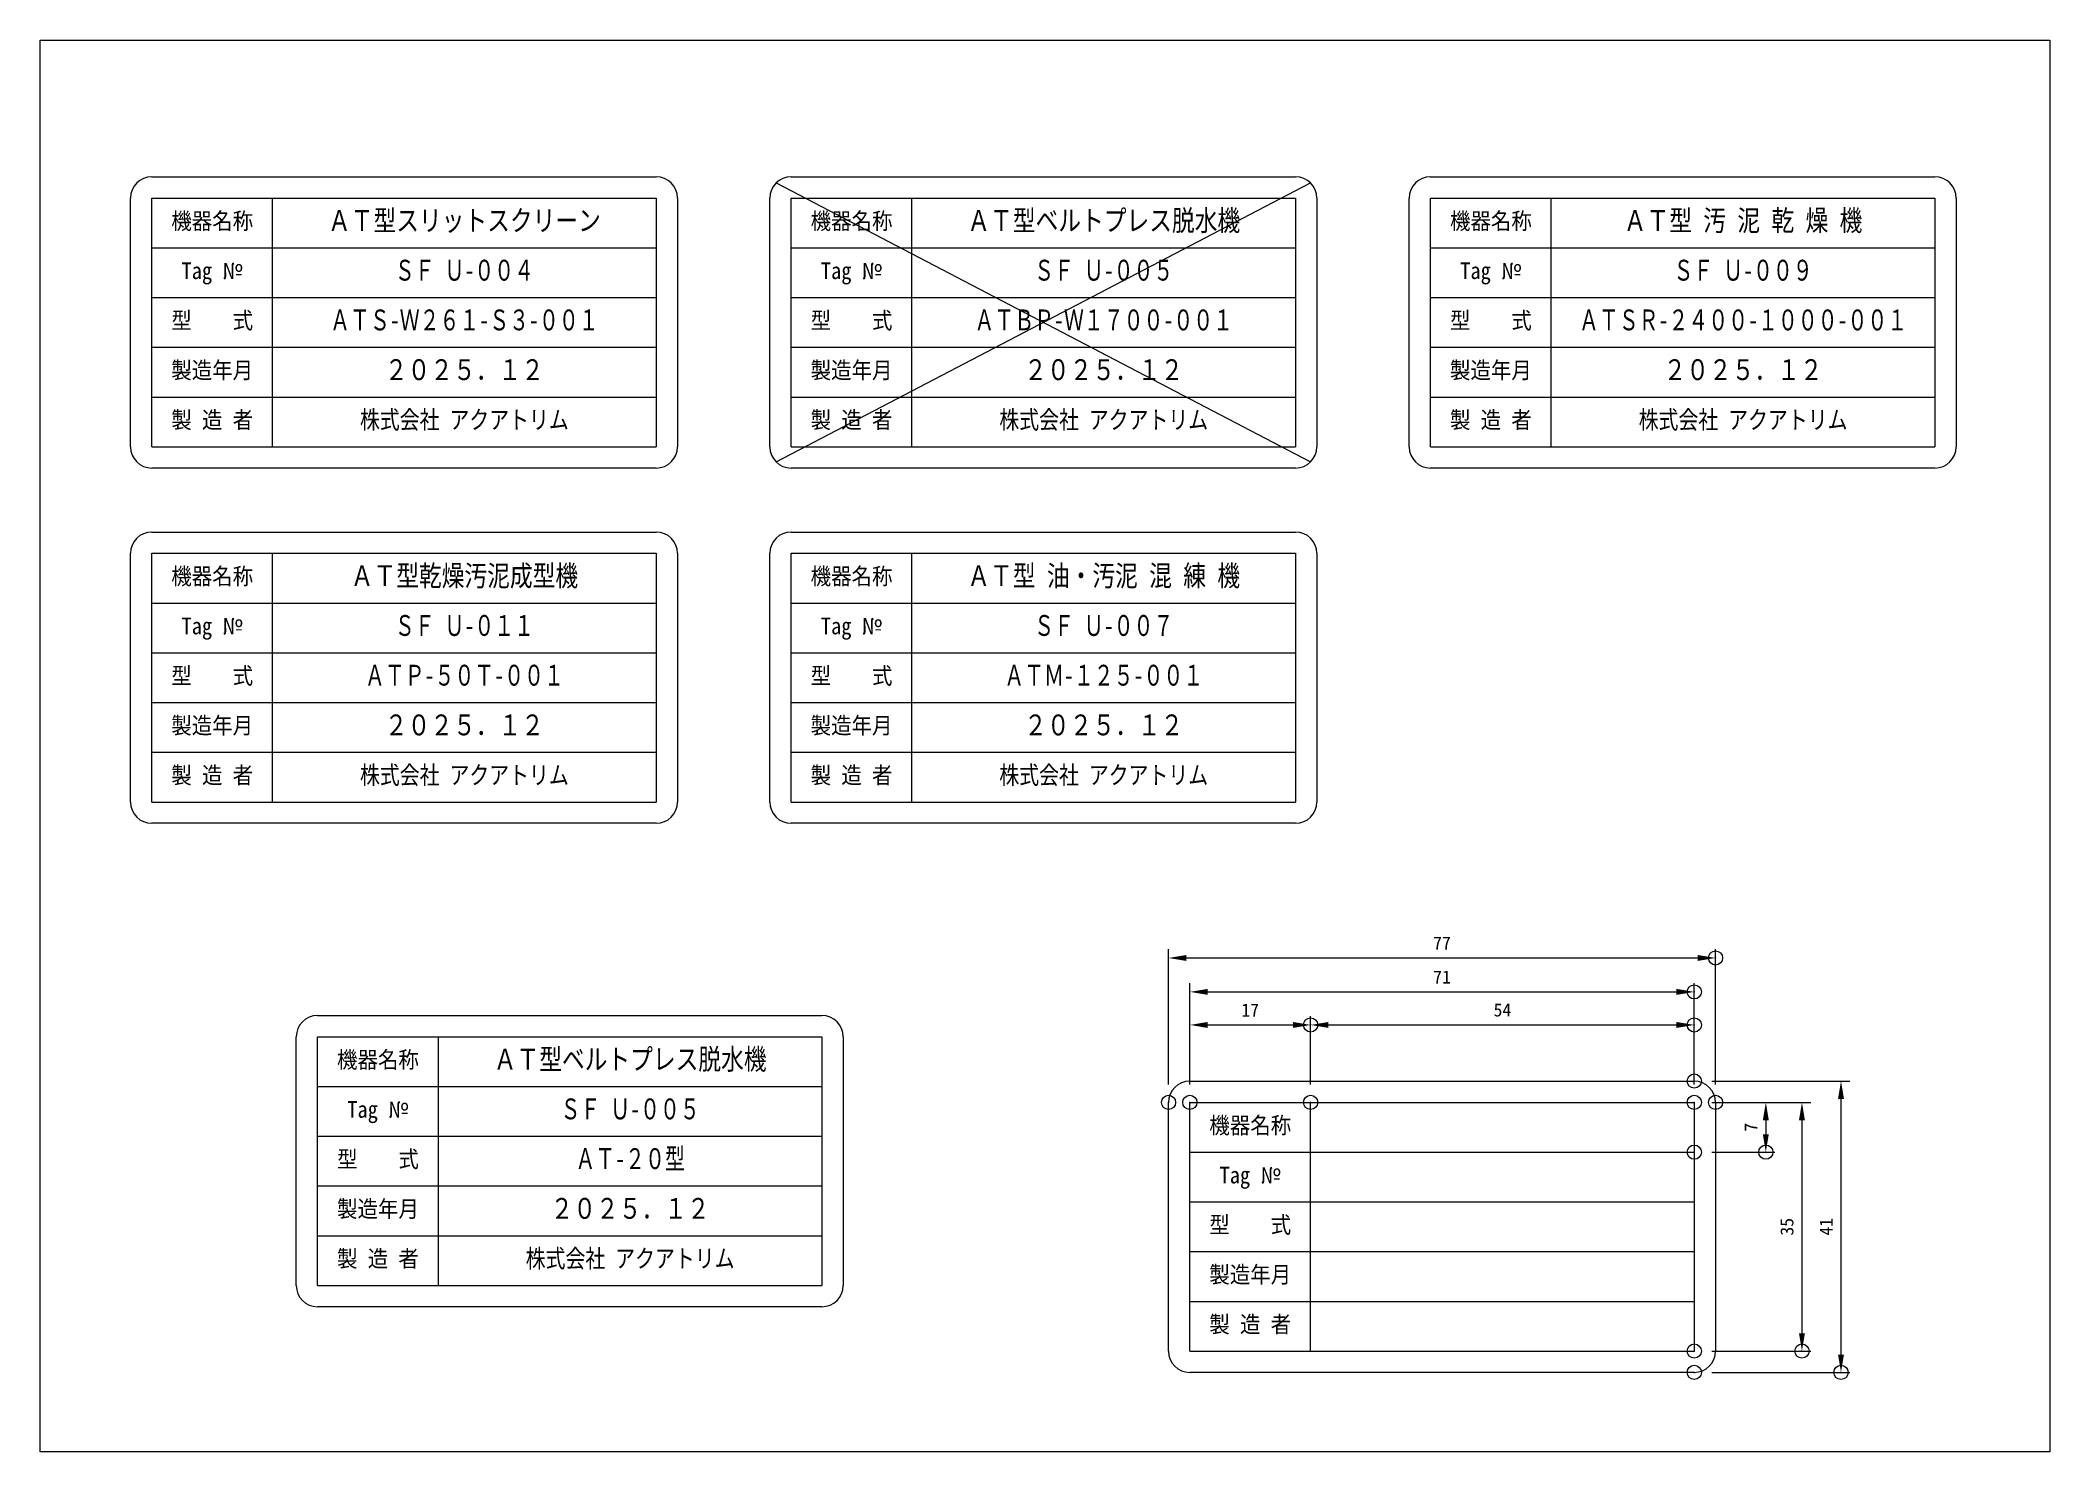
# Model space of a CAD drawing. Units: millimetres at full size. Extents: x -34906 to 7411, y -8440 to 3030.
# Drawn here: x -5711.6 to -5428.8, y -7460.3 to -7261.7 of the extents above; entities that cross this region are included whole.
import ezdxf
from ezdxf.enums import TextEntityAlignment as Align

# ---------------------------------------------------------------- set-up
doc = ezdxf.new("R2010")
doc.units = ezdxf.units.MM
doc.header["$LTSCALE"] = 4
doc.header["$PDMODE"] = 32
doc.header["$PDSIZE"] = 2
for name, color, linetype, lineweight in [('0-1_Defpoints', 7, 'Continuous', 18), ('0-2_01_外形線', 7, 'Continuous', 18), ('0-4_06_文字', 7, 'Continuous', 9), ('0-5_07_寸法線', 7, 'Continuous', 9)]:
    doc.layers.add(name, color=color, linetype=linetype, lineweight=lineweight)
doc.styles.add('ＭＳ ゴシック', font='')
doc.styles.get('ＭＳ ゴシック').set_extended_font_data('MS Gothic')

msp = doc.modelspace()

# ---------------------------------------------------------------- texts
at = {"layer": '0-4_06_文字', "style": 'ＭＳ ゴシック'}
for s, height, width, p in [('機器名称', 2.346, 0.9, (-5693.187, -7288.976)), ('ＡＴ型スリットスクリーン', 2.933, 0.8, (-5671.127, -7289.376)), ('機器名称', 2.346, 0.9, (-5603.187, -7288.976)), ('ＡＴ型ベルトプレス脱水機', 2.933, 0.8, (-5581.127, -7289.376)), ('機器名称', 2.346, 0.9, (-5513.187, -7288.976)), ('ＡＴ型 汚 泥 乾 燥 機', 2.933, 0.8, (-5488.727, -7289.376)), ('ＳＦ Ｕ-００４', 2.933, 0.7, (-5661.727, -7296.376)), ('ＳＦ Ｕ-００５', 2.933, 0.7, (-5571.727, -7296.376)), ('ＳＦ Ｕ-００９', 2.933, 0.7, (-5481.727, -7296.376)), ('Tag №', 2.346, 0.9, (-5691.747, -7295.976)), ('Tag №', 2.346, 0.9, (-5601.747, -7295.976)), ('Tag №', 2.346, 0.9, (-5511.747, -7295.976)), ('型\u3000\u3000式', 2.346, 0.9, (-5693.187, -7302.976)), ('ＡＴＳ-Ｗ２６１-Ｓ３-００１', 2.933, 0.7, (-5670.827, -7303.376)), ('型\u3000\u3000式', 2.346, 0.9, (-5603.187, -7302.976)), ('ＡＴＢＰ-Ｗ１７００-００１', 2.933, 0.7, (-5580.127, -7303.376)), ('型\u3000\u3000式', 2.346, 0.9, (-5513.187, -7302.976)), ('ＡＴＳＲ-２４００-１０００-００１', 2.933, 0.7, (-5495.027, -7303.376)), ('製造年月', 2.346, 0.9, (-5693.187, -7309.976)), ('２０２５．１２', 2.933, 0.8, (-5663.127, -7310.376)), ('製造年月', 2.346, 0.9, (-5603.187, -7309.976)), ('２０２５．１２', 2.933, 0.8, (-5573.127, -7310.376)), ('製造年月', 2.346, 0.9, (-5513.187, -7309.976)), ('２０２５．１２', 2.933, 0.8, (-5483.127, -7310.376)), ('製 造 者', 2.346, 0.9, (-5693.187, -7316.976)), ('株式会社 アクアトリム', 2.566, 0.8, (-5666.627, -7317.126)), ('製 造 者', 2.346, 0.9, (-5603.187, -7316.976)), ('株式会社 アクアトリム', 2.566, 0.8, (-5576.627, -7317.126)), ('製 造 者', 2.346, 0.9, (-5513.187, -7316.976)), ('株式会社 アクアトリム', 2.566, 0.8, (-5486.627, -7317.126)), ('ＡＴ型乾燥汚泥成型機', 2.933, 0.8, (-5667.927, -7339.376)), ('ＡＴ型 油・汚泥 混 練 機', 2.933, 0.8, (-5581.127, -7339.376)), ('機器名称', 2.346, 0.9, (-5693.187, -7338.976)), ('機器名称', 2.346, 0.9, (-5603.187, -7338.976)), ('Tag №', 2.346, 0.9, (-5691.747, -7345.976)), ('ＳＦ Ｕ-０１１', 2.933, 0.7, (-5661.727, -7346.376)), ('Tag №', 2.346, 0.9, (-5601.747, -7345.976)), ('ＳＦ Ｕ-００７', 2.933, 0.7, (-5571.727, -7346.376)), ('型\u3000\u3000式', 2.346, 0.9, (-5693.187, -7352.976)), ('ＡＴＰ-５０Ｔ-００１', 2.933, 0.7, (-5665.927, -7353.376)), ('型\u3000\u3000式', 2.346, 0.9, (-5603.187, -7352.976)), ('ＡＴＭ-１２５-００１', 2.933, 0.7, (-5575.927, -7353.376)), ('製造年月', 2.346, 0.9, (-5693.187, -7359.976)), ('２０２５．１２', 2.933, 0.8, (-5663.127, -7360.376)), ('製造年月', 2.346, 0.9, (-5603.187, -7359.976)), ('２０２５．１２', 2.933, 0.8, (-5573.127, -7360.376)), ('製 造 者', 2.346, 0.9, (-5693.187, -7366.976)), ('株式会社 アクアトリム', 2.566, 0.8, (-5666.627, -7367.126)), ('製 造 者', 2.346, 0.9, (-5603.187, -7366.976)), ('株式会社 アクアトリム', 2.566, 0.8, (-5576.627, -7367.126)), ('ＡＴ型ベルトプレス脱水機', 2.933, 0.8, (-5647.795, -7407.415)), ('機器名称', 2.346, 0.9, (-5669.855, -7407.015)), ('Tag №', 2.346, 0.9, (-5668.415, -7414.015)), ('ＳＦ Ｕ-００５', 2.933, 0.7, (-5638.395, -7414.415)), ('機器名称', 2.346, 0.9, (-5547.064, -7416.256)), ('ＡＴ-２０型', 2.933, 0.7, (-5636.295, -7421.415)), ('型\u3000\u3000式', 2.346, 0.9, (-5669.855, -7421.015)), ('Tag №', 2.346, 0.9, (-5545.624, -7423.256)), ('製造年月', 2.346, 0.9, (-5669.855, -7428.015)), ('２０２５．１２', 2.933, 0.8, (-5639.795, -7428.415)), ('型\u3000\u3000式', 2.346, 0.9, (-5547.064, -7430.256)), ('株式会社 アクアトリム', 2.566, 0.8, (-5643.295, -7435.165)), ('製 造 者', 2.346, 0.9, (-5669.855, -7435.015)), ('製造年月', 2.346, 0.9, (-5547.064, -7437.256)), ('製 造 者', 2.346, 0.9, (-5547.064, -7444.256))]:
    msp.add_text(s, height=height, dxfattribs=dict(at, width=width)).set_placement(p, align=Align.BOTTOM_LEFT)
at = {"layer": '0-5_07_寸法線', "style": 'ＭＳ ゴシック'}
for s, p in [('77', (-5515.554, -7390.202)), ('71', (-5515.554, -7394.971)), ('17', (-5542.554, -7399.623)), ('54', (-5507.054, -7399.607))]:
    msp.add_text(s, height=1.833, dxfattribs=at).set_placement(p, align=Align.BOTTOM_LEFT)
for s, p in [('7', (-5469.352, -7415.281)), ('35', (-5464.293, -7429.906)), ('41', (-5458.775, -7429.906))]:
    msp.add_text(s, height=1.833, rotation=90, dxfattribs=at).set_placement(p, align=Align.BOTTOM_LEFT)

# ---------------------------------------------------------------- linework, layer by layer
at = {"layer": '0-1_Defpoints', "color": 4}
msp.add_lwpolyline([(-5711.641, -7261.66), (-5428.751, -7261.66), (-5428.751, -7460.328), (-5711.641, -7460.328)], close=True, dxfattribs=at)
at = {"layer": '0-2_01_外形線'}
for p, q in [((-5695.927, -7280.876), (-5624.927, -7280.876)), ((-5605.927, -7280.876), (-5534.927, -7280.876)), ((-5515.927, -7280.876), (-5444.927, -7280.876)), ((-5698.927, -7318.876), (-5698.927, -7283.876)), ((-5695.927, -7283.876), (-5624.927, -7283.876)), ((-5695.927, -7318.876), (-5695.927, -7283.876)), ((-5678.927, -7318.876), (-5678.927, -7283.876)), ((-5624.927, -7283.876), (-5624.927, -7318.876)), ((-5621.927, -7283.876), (-5621.927, -7318.876)), ((-5608.927, -7318.876), (-5608.927, -7283.876)), ((-5608.048, -7281.754), (-5532.805, -7320.997)), ((-5608.048, -7320.997), (-5532.805, -7281.754)), ((-5605.927, -7283.876), (-5534.927, -7283.876)), ((-5605.927, -7318.876), (-5605.927, -7283.876)), ((-5588.927, -7318.876), (-5588.927, -7283.876)), ((-5534.927, -7283.876), (-5534.927, -7318.876)), ((-5531.927, -7283.876), (-5531.927, -7318.876)), ((-5518.927, -7318.876), (-5518.927, -7283.876)), ((-5515.927, -7283.876), (-5444.927, -7283.876)), ((-5515.927, -7318.876), (-5515.927, -7283.876)), ((-5498.927, -7318.876), (-5498.927, -7283.876)), ((-5444.927, -7283.876), (-5444.927, -7318.876)), ((-5441.927, -7283.876), (-5441.927, -7318.876)), ((-5695.927, -7290.876), (-5624.927, -7290.876)), ((-5605.927, -7290.876), (-5534.927, -7290.876)), ((-5515.927, -7290.876), (-5444.927, -7290.876)), ((-5695.927, -7297.876), (-5624.927, -7297.876)), ((-5605.927, -7297.876), (-5534.927, -7297.876)), ((-5515.927, -7297.876), (-5444.927, -7297.876)), ((-5695.927, -7304.876), (-5624.927, -7304.876)), ((-5605.927, -7304.876), (-5534.927, -7304.876)), ((-5515.927, -7304.876), (-5444.927, -7304.876)), ((-5695.927, -7311.876), (-5624.927, -7311.876)), ((-5605.927, -7311.876), (-5534.927, -7311.876)), ((-5515.927, -7311.876), (-5444.927, -7311.876)), ((-5695.927, -7318.876), (-5624.927, -7318.876)), ((-5605.927, -7318.876), (-5534.927, -7318.876)), ((-5515.927, -7318.876), (-5444.927, -7318.876)), ((-5624.927, -7321.876), (-5695.927, -7321.876)), ((-5534.927, -7321.876), (-5605.927, -7321.876)), ((-5444.927, -7321.876), (-5515.927, -7321.876)), ((-5695.927, -7330.876), (-5624.927, -7330.876)), ((-5605.927, -7330.876), (-5534.927, -7330.876)), ((-5698.927, -7368.876), (-5698.927, -7333.876)), ((-5695.927, -7333.876), (-5624.927, -7333.876)), ((-5695.927, -7368.876), (-5695.927, -7333.876)), ((-5678.927, -7368.876), (-5678.927, -7333.876)), ((-5624.927, -7333.876), (-5624.927, -7368.876)), ((-5621.927, -7333.876), (-5621.927, -7368.876)), ((-5608.927, -7368.876), (-5608.927, -7333.876)), ((-5605.927, -7333.876), (-5534.927, -7333.876)), ((-5605.927, -7368.876), (-5605.927, -7333.876)), ((-5588.927, -7368.876), (-5588.927, -7333.876)), ((-5534.927, -7333.876), (-5534.927, -7368.876)), ((-5531.927, -7333.876), (-5531.927, -7368.876)), ((-5695.927, -7340.876), (-5624.927, -7340.876)), ((-5605.927, -7340.876), (-5534.927, -7340.876)), ((-5695.927, -7347.876), (-5624.927, -7347.876)), ((-5605.927, -7347.876), (-5534.927, -7347.876)), ((-5695.927, -7354.876), (-5624.927, -7354.876)), ((-5605.927, -7354.876), (-5534.927, -7354.876)), ((-5695.927, -7361.876), (-5624.927, -7361.876)), ((-5605.927, -7361.876), (-5534.927, -7361.876)), ((-5695.927, -7368.876), (-5624.927, -7368.876)), ((-5605.927, -7368.876), (-5534.927, -7368.876)), ((-5624.927, -7371.876), (-5695.927, -7371.876)), ((-5534.927, -7371.876), (-5605.927, -7371.876)), ((-5672.595, -7398.915), (-5601.595, -7398.915)), ((-5675.595, -7436.915), (-5675.595, -7401.915)), ((-5672.595, -7401.915), (-5601.595, -7401.915)), ((-5672.595, -7436.915), (-5672.595, -7401.915)), ((-5655.595, -7436.915), (-5655.595, -7401.915)), ((-5601.595, -7401.915), (-5601.595, -7436.915)), ((-5598.595, -7401.915), (-5598.595, -7436.915)), ((-5549.804, -7408.156), (-5478.804, -7408.156)), ((-5672.595, -7408.915), (-5601.595, -7408.915)), ((-5552.804, -7446.156), (-5552.804, -7411.156)), ((-5549.804, -7411.156), (-5478.804, -7411.156)), ((-5549.804, -7446.156), (-5549.804, -7411.156)), ((-5532.804, -7446.156), (-5532.804, -7411.156)), ((-5478.804, -7411.156), (-5478.804, -7446.156)), ((-5475.804, -7411.156), (-5475.804, -7446.156)), ((-5672.595, -7415.915), (-5601.595, -7415.915)), ((-5549.804, -7418.156), (-5478.804, -7418.156)), ((-5672.595, -7422.915), (-5601.595, -7422.915)), ((-5549.804, -7425.156), (-5478.804, -7425.156)), ((-5672.595, -7429.915), (-5601.595, -7429.915)), ((-5549.804, -7432.156), (-5478.804, -7432.156)), ((-5672.595, -7436.915), (-5601.595, -7436.915)), ((-5601.595, -7439.915), (-5672.595, -7439.915)), ((-5549.804, -7439.156), (-5478.804, -7439.156)), ((-5549.804, -7446.156), (-5478.804, -7446.156)), ((-5478.804, -7449.156), (-5549.804, -7449.156))]:
    msp.add_line(p, q, dxfattribs=at)
for centre, start, end in [((-5695.927, -7283.876), 90, 180), ((-5624.927, -7283.876), 0, 90), ((-5605.927, -7283.876), 90, 180), ((-5534.927, -7283.876), 0, 90), ((-5515.927, -7283.876), 90, 180), ((-5444.927, -7283.876), 0, 90), ((-5695.927, -7318.876), 180, 270), ((-5624.927, -7318.876), 270, 0), ((-5605.927, -7318.876), 180, 270), ((-5534.927, -7318.876), 270, 0), ((-5515.927, -7318.876), 180, 270), ((-5444.927, -7318.876), 270, 0), ((-5695.927, -7333.876), 90, 180), ((-5624.927, -7333.876), 0, 90), ((-5605.927, -7333.876), 90, 180), ((-5534.927, -7333.876), 0, 90), ((-5695.927, -7368.876), 180, 270), ((-5624.927, -7368.876), 270, 0), ((-5605.927, -7368.876), 180, 270), ((-5534.927, -7368.876), 270, 0), ((-5672.595, -7401.915), 90, 180), ((-5601.595, -7401.915), 0, 90), ((-5549.804, -7411.156), 90, 180), ((-5478.804, -7411.156), 0, 90), ((-5672.595, -7436.915), 180, 270), ((-5601.595, -7436.915), 270, 0), ((-5549.804, -7446.156), 180, 270), ((-5478.804, -7446.156), 270, 0)]:
    msp.add_arc(centre, 3, start, end, dxfattribs=at)
at = {"layer": '0-5_07_寸法線'}
for p, q in [((-5552.804, -7408.656), (-5552.804, -7389.577)), ((-5550.304, -7390.827), (-5478.304, -7390.827)), ((-5475.804, -7408.656), (-5475.804, -7389.577)), ((-5549.804, -7408.656), (-5549.804, -7394.351)), ((-5478.804, -7408.656), (-5478.804, -7394.351)), ((-5547.304, -7395.601), (-5481.304, -7395.601)), ((-5549.804, -7408.656), (-5549.804, -7399.003)), ((-5547.304, -7400.253), (-5535.304, -7400.253)), ((-5532.804, -7408.656), (-5532.804, -7399.003)), ((-5532.804, -7408.656), (-5532.804, -7399.003)), ((-5530.304, -7400.253), (-5481.304, -7400.253)), ((-5478.804, -7408.656), (-5478.804, -7399.003)), ((-5476.304, -7408.156), (-5456.895, -7408.156)), ((-5476.304, -7411.156), (-5462.391, -7411.156)), ((-5476.304, -7411.156), (-5467.477, -7411.156)), ((-5458.145, -7410.656), (-5458.145, -7446.656)), ((-5468.727, -7413.656), (-5468.727, -7415.656)), ((-5463.641, -7413.656), (-5463.641, -7443.656)), ((-5476.304, -7418.156), (-5467.477, -7418.156)), ((-5476.304, -7446.156), (-5462.391, -7446.156)), ((-5476.304, -7449.156), (-5456.895, -7449.156))]:
    msp.add_line(p, q, dxfattribs=at)
for p in [(-5475.804, -7390.827), (-5478.804, -7395.601), (-5532.804, -7400.253), (-5478.804, -7400.253), (-5478.804, -7408.156), (-5552.804, -7411.156), (-5549.804, -7411.156), (-5532.804, -7411.156), (-5478.804, -7411.156), (-5478.804, -7411.156), (-5478.804, -7411.156), (-5475.804, -7411.156), (-5478.804, -7418.156), (-5468.727, -7418.156), (-5478.804, -7446.156), (-5463.641, -7446.156), (-5478.804, -7449.156), (-5458.145, -7449.156)]:
    msp.add_point(p, dxfattribs=at)
for points in [[(-5550.304, -7390.41), (-5550.304, -7391.244), (-5552.804, -7390.827)], [(-5478.304, -7390.41), (-5478.304, -7391.244), (-5475.804, -7390.827)], [(-5547.304, -7395.184), (-5547.304, -7396.017), (-5549.804, -7395.601)], [(-5481.304, -7395.184), (-5481.304, -7396.017), (-5478.804, -7395.601)], [(-5547.304, -7399.837), (-5547.304, -7400.67), (-5549.804, -7400.253)], [(-5535.304, -7399.837), (-5535.304, -7400.67), (-5532.804, -7400.253)], [(-5530.304, -7399.837), (-5530.304, -7400.67), (-5532.804, -7400.253)], [(-5481.304, -7399.837), (-5481.304, -7400.67), (-5478.804, -7400.253)], [(-5458.561, -7410.656), (-5457.728, -7410.656), (-5458.145, -7408.156)], [(-5469.144, -7413.656), (-5468.31, -7413.656), (-5468.727, -7411.156)], [(-5464.058, -7413.656), (-5463.224, -7413.656), (-5463.641, -7411.156)], [(-5469.144, -7415.656), (-5468.31, -7415.656), (-5468.727, -7418.156)], [(-5464.058, -7443.656), (-5463.224, -7443.656), (-5463.641, -7446.156)], [(-5458.561, -7446.656), (-5457.728, -7446.656), (-5458.145, -7449.156)]]:
    msp.add_solid(points, dxfattribs=at)

msp.set_redraw_order([(e.dxf.handle, doc.entitydb.next_handle()) for e in msp.query("TEXT MTEXT ATTDEF DIMENSION ARC_DIMENSION")])  # texts and dimensions are drawn at this point

doc.saveas('drawing.dxf')
